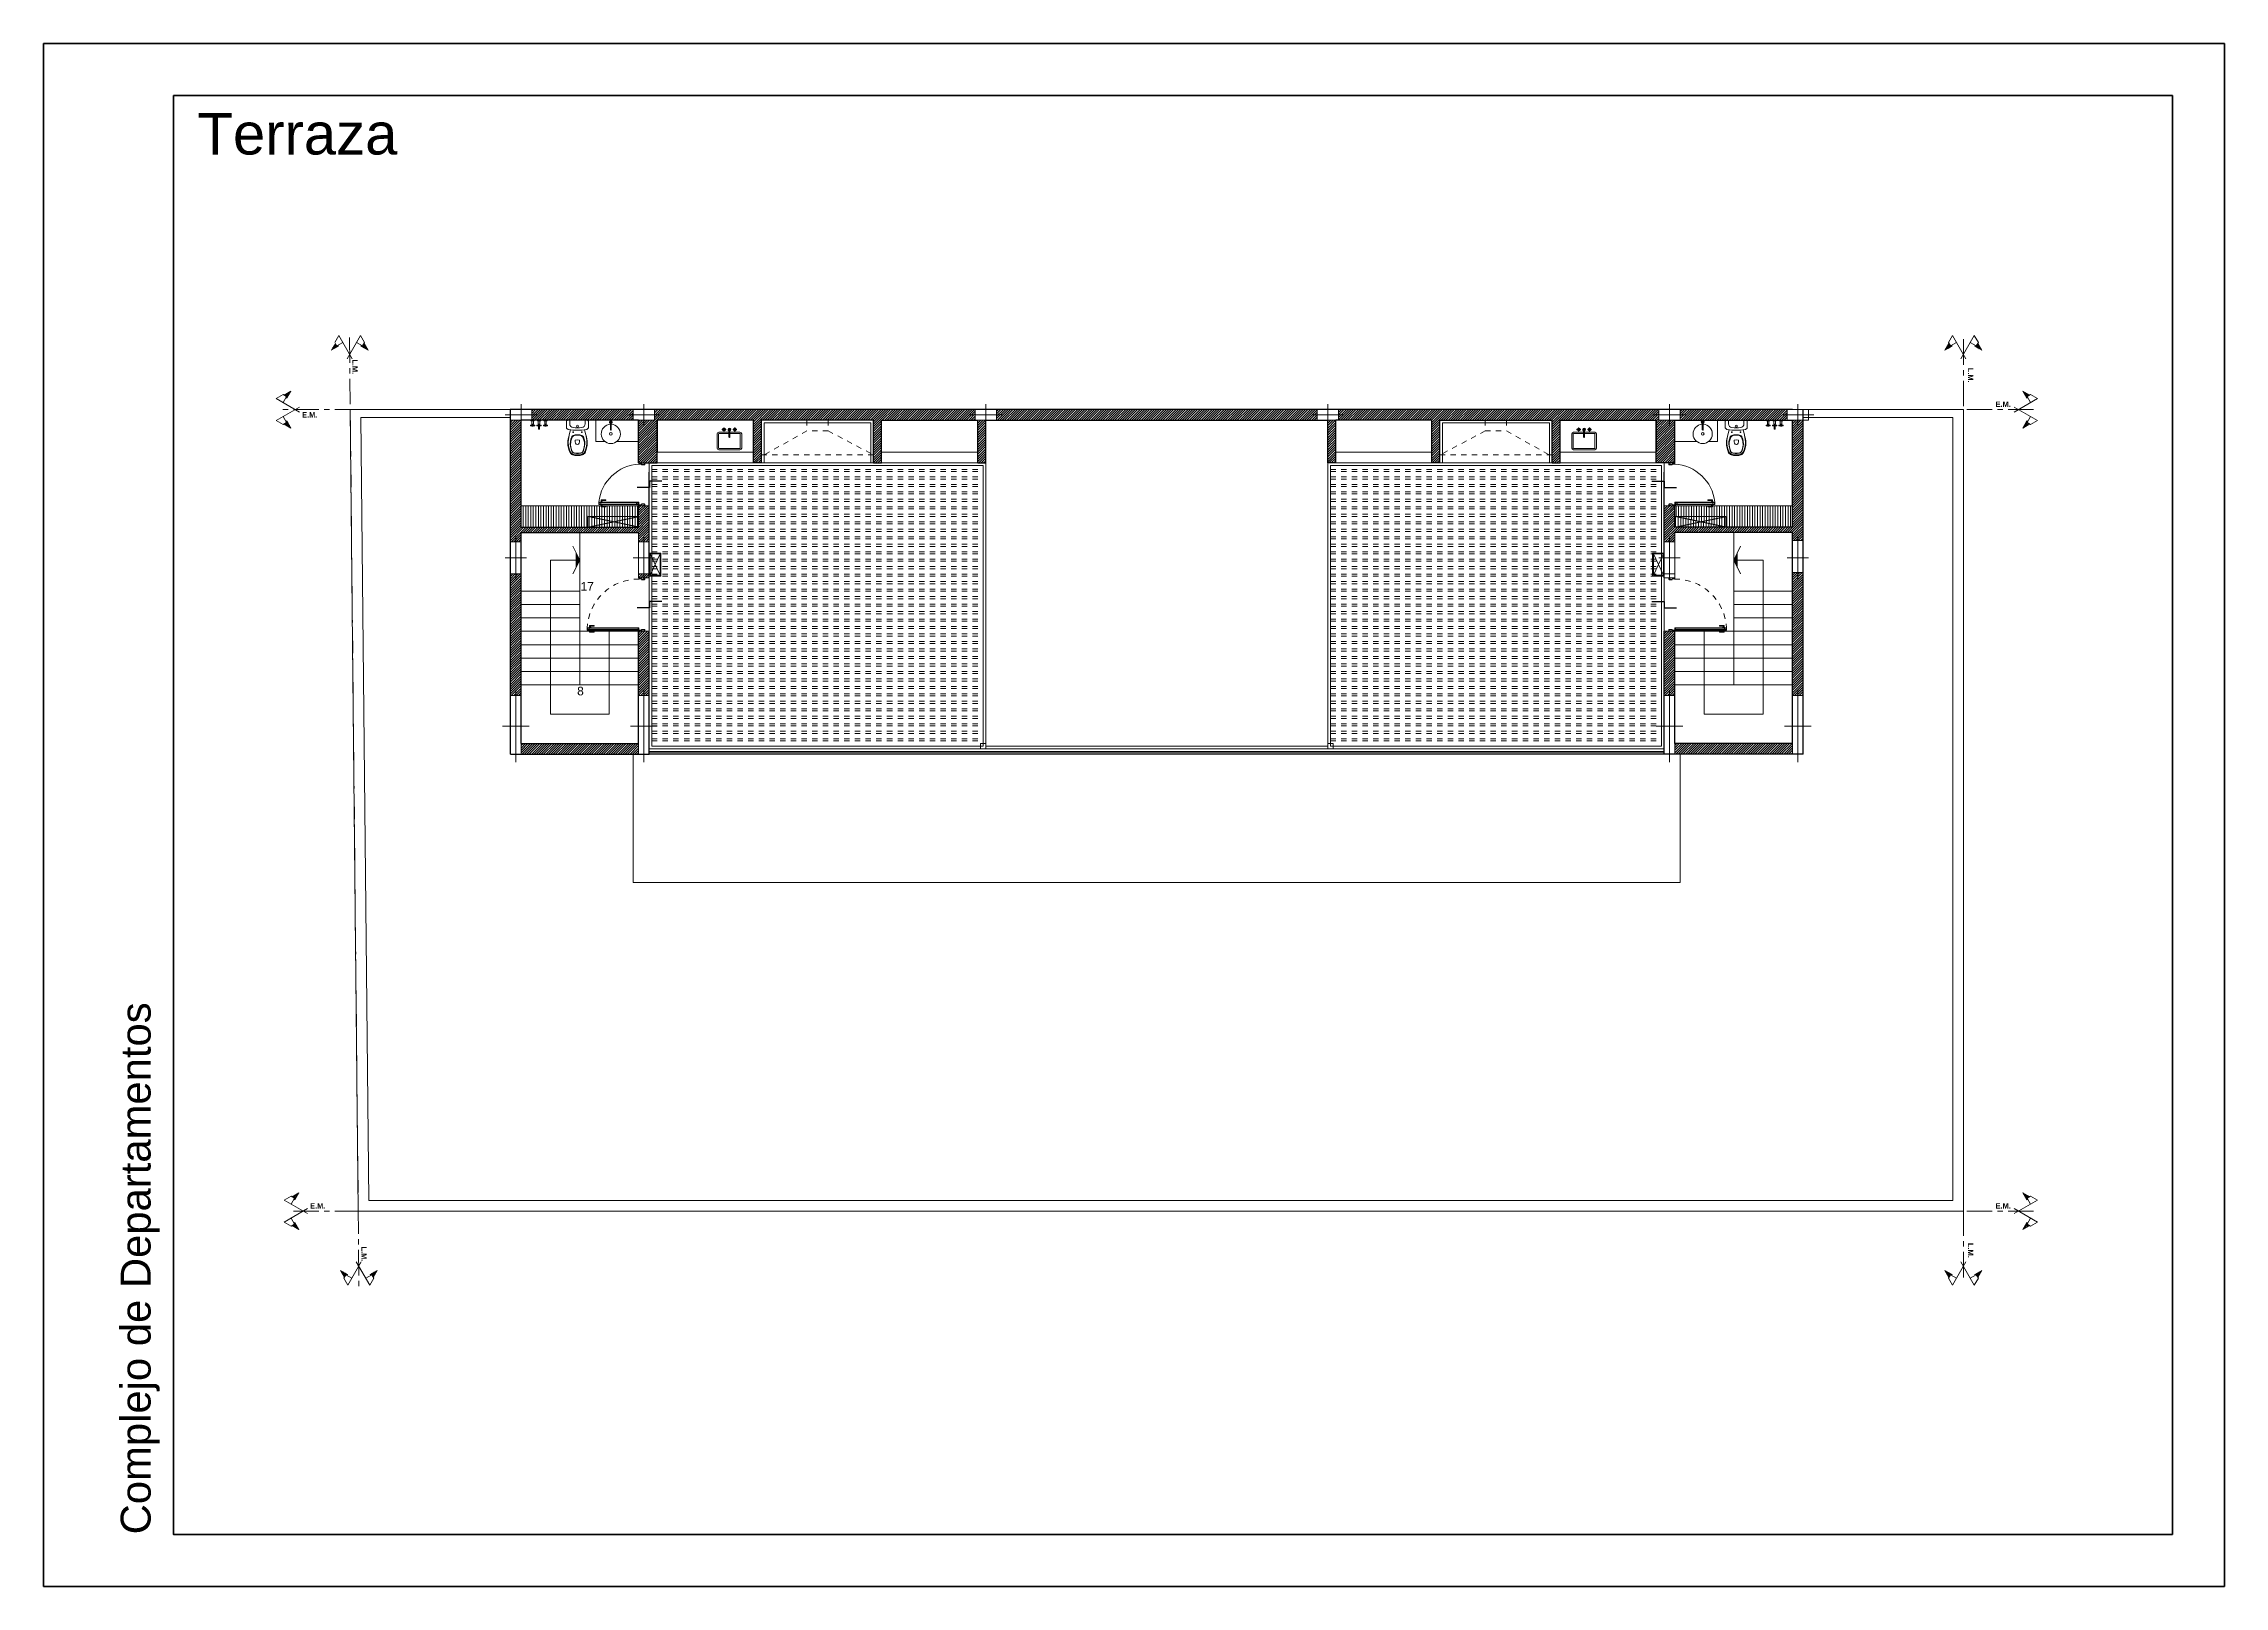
# Model space of a CAD drawing. Header units: millimetres. Extents: x 5985 to 6342, y 1020 to 1088.
# Drawn here: x 6281.95 to 6322.77, y 1055.51 to 1084.38 of the extents above; entities that cross this region are included whole.
import ezdxf

# ---------------------------------------------------------------- set-up
doc = ezdxf.new("R2010")
doc.units = ezdxf.units.MM
for name, pattern in [('CENTER', [50.8, 31.75, -6.35, 6.35, -6.35]), ('DASHED', [0.75, 0.5, -0.25]), ('JIS_02_0.7', [1.35, 0.75, -0.6])]:
    doc.linetypes.add(name, pattern=pattern)
for name, color, linetype, lineweight in [('0.25', 251, 'Continuous', 25), ('02_CIVIL_EXIST', 18, 'Continuous', 30), ('03_CIVIL EXIST A DECLARAR', 6, 'Continuous', 15), ('07_CIVIL VISTAS MEDIA', 251, 'Continuous', 5), ('08_CIVIL VISTAS FINO', 143, 'Continuous', 9), ('09_CIVIL PROYECCIONES', 230, 'Continuous', 5), ('10_CIVIL EJES', 230, 'CENTER', 15), ('12_HATCH', 254, 'Continuous', 9), ('12_TEXTOS', 150, 'Continuous', 40), ('COLUMNAS_EJES', 252, 'Continuous', 9), ('MISC MUEBLES', 143, 'Continuous', 9), ('MUROS', 131, 'Continuous', 9), ('PILAR_HORMIGON', 2, 'Continuous', 20)]:
    doc.layers.add(name, color=color, linetype=linetype, lineweight=lineweight)
doc.layers.add('Paredes', color=250, linetype='Continuous')
doc.styles.add('JDS1', font='GOTHICB.TTF')
doc.styles.add('Swis721 BT', font='swiss.ttf')
pattern_1 = [(90, (5354.4731, 1172.003387), (-0.047625, 0), [])]

# ---------------------------------------------------------------- blocks, each defined once
blk = doc.blocks.new('PUERTA 1M')
at = {"layer": '09_CIVIL PROYECCIONES', "linetype": 'JIS_02_0.7', "ltscale": 0.1}
blk.add_arc((938.861, -15.112), 0.962, 179.4154, 266.9577, dxfattribs=at)
at = {"layer": 'MISC MUEBLES'}
for p, q in [((937.878, -14.998), (937.878, -15.029)), ((937.878, -15.029), (937.882, -15.029)), ((937.878, -15.073), (937.878, -15.102)), ((937.878, -15.073), (937.882, -15.073)), ((937.882, -14.998), (937.882, -15.029)), ((937.882, -15.073), (937.882, -15.102)), ((937.883, -14.994), (937.907, -14.994)), ((937.883, -14.997), (937.907, -14.997)), ((937.883, -15.103), (937.894, -15.103)), ((937.895, -15.102), (937.895, -15.059)), ((937.898, -15.102), (937.898, -15.059)), ((937.901, -15.053), (937.908, -15.053)), ((937.901, -15.057), (937.909, -15.057)), ((937.908, -15.053), (937.908, -14.998)), ((937.912, -15.054), (937.912, -14.998)), ((938.845, -15.054), (938.845, -14.998)), ((938.856, -15.057), (938.847, -15.057)), ((938.849, -15.053), (938.849, -14.998)), ((938.856, -15.053), (938.849, -15.053)), ((938.874, -14.994), (938.85, -14.994)), ((938.874, -14.997), (938.85, -14.997)), ((938.858, -15.102), (938.858, -15.059)), ((938.862, -15.102), (938.862, -15.059)), ((938.874, -15.103), (938.863, -15.103)), ((938.875, -14.998), (938.875, -15.029)), ((938.878, -15.029), (938.875, -15.029)), ((938.878, -15.073), (938.875, -15.073)), ((938.875, -15.073), (938.875, -15.102)), ((938.878, -14.998), (938.878, -15.029)), ((938.878, -15.073), (938.878, -15.102)), ((937.883, -15.107), (937.894, -15.107)), ((938.855, -15.107), (938.81, -15.107)), ((938.81, -15.107), (938.81, -16.073)), ((938.848, -15.114), (938.816, -15.114)), ((938.816, -15.114), (938.816, -16.073)), ((938.847, -15.115), (938.817, -15.115)), ((938.817, -15.115), (938.817, -15.144)), ((938.818, -16.033), (938.818, -15.115)), ((938.846, -15.115), (938.846, -16.033)), ((938.847, -15.144), (938.847, -15.115)), ((938.848, -15.114), (938.848, -16.073)), ((938.855, -15.107), (938.855, -16.073)), ((938.874, -15.107), (938.863, -15.107)), ((938.779, -15.941), (938.768, -15.941)), ((938.768, -15.941), (938.768, -16.021)), ((938.774, -16.026), (938.802, -16.026)), ((938.779, -16.021), (938.779, -15.941)), ((938.779, -16.016), (938.802, -16.016)), ((938.808, -16.005), (938.802, -16.005)), ((938.802, -16.005), (938.802, -16.037)), ((938.802, -16.037), (938.808, -16.037)), ((938.808, -16.037), (938.808, -16.005)), ((938.855, -16.073), (938.81, -16.073)), ((938.848, -16.066), (938.816, -16.066)), ((938.817, -16.065), (938.817, -16.036)), ((938.817, -16.036), (938.847, -16.036)), ((938.847, -16.065), (938.817, -16.065)), ((938.846, -16.033), (938.818, -16.033)), ((938.847, -16.036), (938.847, -16.065)), ((938.856, -16.037), (938.856, -16.005)), ((938.856, -16.005), (938.862, -16.005)), ((938.862, -16.037), (938.856, -16.037)), ((938.862, -16.005), (938.862, -16.037)), ((938.885, -16.016), (938.862, -16.016)), ((938.891, -16.026), (938.862, -16.026)), ((938.885, -16.021), (938.885, -15.941)), ((938.885, -15.941), (938.896, -15.941)), ((938.896, -15.941), (938.896, -16.021))]:
    blk.add_line(p, q, dxfattribs=at)
blk.add_circle((938.861, -15.112), 0.0036, dxfattribs=at)
for centre, radius, start, end in [((937.883, -14.998), 0.00448, 90, 180), ((937.883, -15.102), 0.00448, 180, 270), ((937.883, -14.998), 0.00112, 90, 180), ((937.883, -15.102), 0.00112, 180, 270), ((937.894, -15.102), 0.00448, 270, 0), ((937.894, -15.102), 0.00112, 270, 0), ((937.901, -15.059), 0.0056, 90, 180), ((937.901, -15.059), 0.00224, 90, 180), ((937.907, -14.998), 0.00448, 8.602, 90), ((937.907, -14.998), 0.00112, 8.602, 90), ((937.909, -15.054), 0.00224, 270, 8.602), ((938.85, -14.998), 0.00448, 90, 171.398), ((938.847, -15.054), 0.00224, 171.398, 270), ((938.85, -14.998), 0.00112, 90, 171.398), ((938.856, -15.059), 0.0056, 0, 90), ((938.856, -15.059), 0.00224, 0, 90), ((938.863, -15.102), 0.00448, 180, 270), ((938.863, -15.102), 0.00112, 180, 270), ((938.874, -14.998), 0.00448, 0, 90), ((938.874, -14.998), 0.00112, 0, 90), ((938.874, -15.102), 0.00112, 270, 0), ((938.874, -15.102), 0.00448, 270, 0), ((938.774, -16.021), 0.00537, 180, 0), ((938.891, -16.021), 0.00537, 180, 0)]:
    blk.add_arc(centre, radius, start, end, dxfattribs=at)
blk = doc.blocks.new('inodoro')
at = {"layer": 'MISC MUEBLES'}
for p, q in [((937.004, -74.06), (937.004, -74.187)), ((937.034, -74.217), (937.011, -74.201)), ((937.396, -74.045), (937.021, -74.045)), ((937.081, -74.225), (937.056, -74.315)), ((937.063, -74.045), (937.063, -74.112)), ((937.338, -74.224), (937.364, -74.315)), ((937.353, -74.045), (937.353, -74.112)), ((937.383, -74.217), (937.405, -74.201)), ((937.413, -74.06), (937.413, -74.187)), ((937.207, -74.413), (937.171, -74.414)), ((937.207, -74.413), (937.242, -74.414))]:
    blk.add_line(p, q, dxfattribs=at)
for points in [[(937.056, -74.315, 0.058031), (937.027, -74.474, 0.099768), (937.071, -74.652, 0.155256), (937.116, -74.692, 0.093906), (937.21, -74.705, 0.093906)], [(937.109, -74.345, 0.02892), (937.101, -74.355, 0.156998), (937.08, -74.533, 0.072829), (937.107, -74.632, 0.204333), (937.129, -74.652, 0.080392), (937.21, -74.667)], [(937.087, -74.653, 0.122968), (937.12, -74.679, 0.092568), (937.209, -74.692, 0.093376)], [(937.21, -74.315, 0.121524), (937.127, -74.331, 0.060693)], [(937.21, -74.324, 0.08742), (937.152, -74.331, 0.121524)], [(937.331, -74.653, -0.122968), (937.298, -74.679, -0.092568), (937.209, -74.692, -0.093376)], [(937.364, -74.315, -0.058031), (937.393, -74.474, -0.099768), (937.35, -74.652, -0.155256), (937.304, -74.692, -0.093906), (937.21, -74.705, -0.093906)], [(937.21, -74.315, -0.121524), (937.293, -74.331, -0.060693)], [(937.312, -74.345, -0.02892), (937.319, -74.355, -0.156998), (937.341, -74.533, -0.072829), (937.313, -74.632, -0.204333), (937.292, -74.652, -0.080392), (937.21, -74.667)], [(937.211, -74.324, -0.08742), (937.269, -74.331, -0.121524)]]:
    blk.add_lwpolyline(points, format="xyb", dxfattribs=at)
for centre, radius in [((937.13, -74.266), 0.00743), ((937.208, -74.155), 0.02), ((937.29, -74.266), 0.00743)]:
    blk.add_circle(centre, radius, dxfattribs=at)
for centre, radius, start, end in [((937.021, -74.06), 0.017, 140.4696, 180), ((937.021, -74.187), 0.017, 180, 235.4915), ((937.019, -74.062), 0.0168, 83.451, 131.9108), ((937.043, -74.203), 0.017, 235.4915, 261.4564), ((937.208, -73.105), 1.127, 261.4564, 278.5436), ((937.133, -74.112), 0.07, 180, 265.7397), ((937.208, -73.105), 1.08, 265.7397, 274.2603), ((937.283, -74.112), 0.07, 274.2603, 0), ((937.373, -74.203), 0.017, 278.5436, 304.5085), ((937.398, -74.062), 0.0168, 48.0892, 96.549), ((937.396, -74.187), 0.017, 304.5085, 0), ((937.396, -74.06), 0.017, 0, 39.5304), ((937.32, -74.46), 0.285, 170.2891, 182.7115), ((937.457, -74.451), 0.422, 183.0211, 206.071), ((937.844, -74.494), 0.809, 168.5301, 174.1535), ((937.187, -74.58), 0.123, 207.5391, 216.6672), ((937.431, -74.488), 0.35, 174.9532, 203.9732), ((937.374, -74.493), 0.293, 156.8405, 172.9203), ((937.176, -74.403), 0.0764, 108.7508, 160.6658), ((937.151, -74.381), 0.0558, 115.8294, 139.7492), ((937.141, -74.617), 0.0321, 203.9732, 250.1669), ((937.216, -74.407), 0.255, 250.1669, 268.5519), ((937.171, -74.419), 0.005, 91.9734, 179.8282), ((937.357, -74.42), 0.191, 179.8282, 196.8593), ((937.185, -74.472), 0.0118, 196.8593, 200.5908), ((937.207, -74.464), 0.0346, 200.5908, 269.6445), ((937.206, -74.464), 0.0346, 270.3555, 339.4092), ((937.203, -74.407), 0.255, 271.4481, 289.8331), ((937.056, -74.42), 0.191, 343.1407, 0.1718), ((937.228, -74.472), 0.0118, 339.4092, 343.1407), ((937.242, -74.419), 0.005, 0.1718, 88.0266), ((937.244, -74.403), 0.0764, 19.3342, 71.2492), ((937.279, -74.617), 0.0321, 289.8331, 336.0268), ((937.269, -74.381), 0.0558, 40.2508, 64.1706), ((936.989, -74.488), 0.35, 336.0268, 5.0468), ((937.047, -74.493), 0.293, 7.0797, 23.1595), ((937.234, -74.58), 0.123, 323.3328, 332.4609), ((936.963, -74.451), 0.422, 333.929, 355.6986), ((936.577, -74.494), 0.809, 5.8465, 11.4699), ((937.101, -74.46), 0.285, 355.389, 9.7109)]:
    blk.add_arc(centre, radius, start, end, dxfattribs=at)
blk = doc.blocks.new('ducha')
at = {"layer": 'MISC MUEBLES'}
for points in [[(936.523, -74.145), (936.494, -74.145), (936.494, -74.133), (936.523, -74.133)], [(936.523, -74.133), (936.523, -74.128), (936.547, -74.128), (936.547, -74.133)], [(936.547, -74.145), (936.547, -74.15), (936.523, -74.15), (936.523, -74.145)], [(936.547, -74.133), (936.575, -74.133), (936.575, -74.145), (936.547, -74.145)], [(936.644, -74.145), (936.616, -74.145), (936.616, -74.133), (936.644, -74.133)], [(936.644, -74.133), (936.644, -74.128), (936.668, -74.128), (936.668, -74.133)], [(936.668, -74.145), (936.668, -74.15), (936.644, -74.15), (936.644, -74.145)], [(936.645, -74.128), (936.645, -74.12)], [(936.645, -74.201), (936.645, -74.15)], [(936.667, -74.12), (936.667, -74.128)], [(936.667, -74.15), (936.667, -74.201)], [(936.668, -74.133), (936.696, -74.133), (936.696, -74.145), (936.668, -74.145)], [(936.765, -74.145), (936.737, -74.145), (936.737, -74.133), (936.765, -74.133)], [(936.765, -74.133), (936.765, -74.128), (936.789, -74.128), (936.789, -74.133)], [(936.789, -74.145), (936.789, -74.15), (936.765, -74.15), (936.765, -74.145)], [(936.789, -74.133), (936.817, -74.133), (936.817, -74.145), (936.789, -74.145)]]:
    blk.add_lwpolyline(points, dxfattribs=at)
for points in [[(936.566, -74.045), (936.566, -74.051), (936.503, -74.051), (936.503, -74.045)], [(936.557, -74.051), (936.557, -74.056), (936.512, -74.056), (936.512, -74.051)], [(936.55, -74.056), (936.55, -74.116), (936.52, -74.116), (936.52, -74.056)], [(936.545, -74.116), (936.545, -74.12), (936.524, -74.12), (936.524, -74.116)], [(936.542, -74.12), (936.542, -74.128), (936.527, -74.128), (936.527, -74.12)], [(936.687, -74.045), (936.687, -74.051), (936.625, -74.051), (936.625, -74.045)], [(936.679, -74.051), (936.679, -74.056), (936.633, -74.056), (936.633, -74.051)], [(936.671, -74.056), (936.671, -74.116), (936.641, -74.116), (936.641, -74.056)], [(936.667, -74.116), (936.667, -74.12), (936.645, -74.12), (936.645, -74.116)], [(936.663, -74.12), (936.663, -74.128), (936.649, -74.128), (936.649, -74.12)], [(936.808, -74.045), (936.808, -74.051), (936.746, -74.051), (936.746, -74.045)], [(936.8, -74.051), (936.8, -74.056), (936.754, -74.056), (936.754, -74.051)], [(936.792, -74.056), (936.792, -74.116), (936.762, -74.116), (936.762, -74.056)], [(936.788, -74.116), (936.788, -74.12), (936.766, -74.12), (936.766, -74.116)], [(936.784, -74.12), (936.784, -74.128), (936.77, -74.128), (936.77, -74.12)]]:
    blk.add_lwpolyline(points, close=True, dxfattribs=at)
for centre in [(936.535, -74.139), (936.656, -74.139), (936.777, -74.139)]:
    blk.add_circle(centre, 0.006, dxfattribs=at)
for centre, radius, start, end in [((936.508, -74.139), 0.0156, 337.3801, 22.6199), ((936.561, -74.139), 0.0156, 157.3801, 202.6199), ((936.629, -74.139), 0.0156, 337.3801, 22.6199), ((936.656, -74.19), 0.0109, 186.6686, 353.3314), ((936.656, -74.199), 0.0109, 188.2346, 351.7654), ((936.682, -74.139), 0.0156, 157.3801, 202.6199), ((936.751, -74.139), 0.0156, 337.3801, 22.6199), ((936.803, -74.139), 0.0156, 157.3801, 202.6199)]:
    blk.add_arc(centre, radius, start, end, dxfattribs=at)
blk = doc.blocks.new('door80')
at = {"layer": 'MISC MUEBLES'}
for p, q in [((942.348, -50.287), (942.348, -50.206)), ((942.354, -50.201), (942.383, -50.201)), ((942.359, -50.206), (942.359, -50.287)), ((942.359, -50.212), (942.383, -50.212)), ((942.383, -50.19), (942.388, -50.19)), ((942.383, -50.222), (942.383, -50.19)), ((942.388, -50.19), (942.388, -50.222)), ((942.435, -50.154), (942.39, -50.154)), ((942.39, -50.902), (942.39, -50.154)), ((942.397, -50.902), (942.397, -50.154)), ((942.428, -50.161), (942.397, -50.161)), ((942.427, -50.162), (942.398, -50.162)), ((942.398, -50.162), (942.398, -50.192)), ((942.398, -50.192), (942.427, -50.192)), ((942.426, -50.194), (942.399, -50.194)), ((942.399, -50.194), (942.399, -50.863)), ((942.426, -50.863), (942.426, -50.194)), ((942.427, -50.192), (942.427, -50.162)), ((942.428, -50.902), (942.428, -50.154)), ((942.435, -50.902), (942.435, -50.154)), ((942.442, -50.19), (942.437, -50.19)), ((942.437, -50.19), (942.437, -50.222)), ((942.442, -50.222), (942.442, -50.19)), ((942.471, -50.201), (942.442, -50.201)), ((942.466, -50.212), (942.442, -50.212)), ((942.466, -50.206), (942.466, -50.287)), ((942.476, -50.287), (942.476, -50.206)), ((942.359, -50.287), (942.348, -50.287)), ((942.388, -50.222), (942.383, -50.222)), ((942.437, -50.222), (942.442, -50.222)), ((942.466, -50.287), (942.476, -50.287)), ((941.659, -50.936), (941.659, -50.907)), ((941.659, -50.936), (941.662, -50.936)), ((941.659, -51.011), (941.659, -50.98)), ((941.659, -50.98), (941.662, -50.98)), ((941.662, -50.936), (941.662, -50.907)), ((941.662, -51.011), (941.662, -50.98)), ((941.663, -50.903), (941.674, -50.903)), ((941.663, -50.906), (941.674, -50.906)), ((941.663, -51.012), (941.687, -51.012)), ((941.663, -51.015), (941.687, -51.015)), ((941.675, -50.907), (941.675, -50.95)), ((941.679, -50.907), (941.679, -50.95)), ((941.681, -50.953), (941.69, -50.953)), ((941.681, -50.956), (941.688, -50.956)), ((941.688, -50.956), (941.688, -51.011)), ((941.692, -50.955), (941.692, -51.011)), ((942.435, -50.902), (942.39, -50.902)), ((942.428, -50.895), (942.397, -50.895)), ((942.398, -50.894), (942.398, -50.865)), ((942.398, -50.865), (942.427, -50.865)), ((942.427, -50.894), (942.398, -50.894)), ((942.399, -50.863), (942.426, -50.863)), ((942.425, -50.955), (942.425, -51.011)), ((942.427, -50.865), (942.427, -50.894)), ((942.436, -50.953), (942.428, -50.953)), ((942.429, -50.956), (942.429, -51.011)), ((942.436, -50.956), (942.429, -50.956)), ((942.454, -51.012), (942.43, -51.012)), ((942.454, -51.015), (942.43, -51.015)), ((942.439, -50.907), (942.439, -50.95)), ((942.442, -50.907), (942.442, -50.95)), ((942.454, -50.903), (942.443, -50.903)), ((942.454, -50.906), (942.443, -50.906)), ((942.455, -50.936), (942.455, -50.907)), ((942.459, -50.936), (942.455, -50.936)), ((942.455, -51.011), (942.455, -50.98)), ((942.459, -50.98), (942.455, -50.98)), ((942.459, -50.936), (942.459, -50.907)), ((942.459, -51.011), (942.459, -50.98))]:
    blk.add_line(p, q, dxfattribs=at)
blk.add_circle((942.441, -50.897), 0.0036, dxfattribs=at)
for centre, radius, start, end in [((942.48, -50.952), 0.802, 96.4267, 176.831), ((942.354, -50.206), 0.00537, 0, 180), ((942.471, -50.206), 0.00537, 0, 180), ((941.663, -50.907), 0.00448, 90, 180), ((941.663, -51.011), 0.00448, 180, 270), ((941.663, -50.907), 0.00112, 90, 180), ((941.663, -51.011), 0.00112, 180, 270), ((941.674, -50.907), 0.00448, 0, 90), ((941.674, -50.907), 0.00112, 0, 90), ((941.681, -50.95), 0.0056, 180, 270), ((941.681, -50.95), 0.00224, 180, 270), ((941.687, -51.011), 0.00112, 270, 351.398), ((941.687, -51.011), 0.00448, 270, 351.398), ((941.69, -50.955), 0.00224, 351.398, 90), ((942.428, -50.955), 0.00224, 90, 188.602), ((942.43, -51.011), 0.00448, 188.602, 270), ((942.43, -51.011), 0.00112, 188.602, 270), ((942.436, -50.95), 0.00224, 270, 0), ((942.436, -50.95), 0.0056, 270, 0), ((942.443, -50.907), 0.00448, 90, 180), ((942.443, -50.907), 0.00112, 90, 180), ((942.454, -50.907), 0.00448, 0, 90), ((942.454, -50.907), 0.00112, 0, 90), ((942.454, -51.011), 0.00112, 270, 0), ((942.454, -51.011), 0.00448, 270, 0)]:
    blk.add_arc(centre, radius, start, end, dxfattribs=at)
blk = doc.blocks.new('Ejes de la columna')
at = {"layer": 'COLUMNAS_EJES'}
for p, q in [((0, -0.5), (0, 0.5)), ((-0.5, 0), (0.5, 0))]:
    blk.add_line(p, q, dxfattribs=at)
blk = doc.blocks.new('z')
at = {"layer": '0.25'}
for p, q in [((3164.395, 594.039), (3164.395, 594.114)), ((3164.395, 594.114), (3164.545, 594.114)), ((3164.245, 594.039), (3164.395, 594.039))]:
    blk.add_line(p, q, dxfattribs=at)

msp = doc.modelspace()

# ---------------------------------------------------------------- hatches: boundary and pattern name
at = {"layer": '03_CIVIL EXIST A DECLARAR'}
h = msp.add_hatch(color=256, dxfattribs=at)
h.dxf.hatch_style = 1
h.paths.add_polyline_path([(6291.985, 1074.718), (6291.918, 1074.853), (6291.918, 1074.718)])
h.paths.add_polyline_path([(6291.985, 1074.718), (6291.918, 1074.718), (6291.918, 1074.582)])
h = msp.add_hatch(color=256, dxfattribs=at)
h.dxf.hatch_style = 1
h.paths.add_polyline_path([(6313.585, 1074.718), (6313.653, 1074.853), (6313.653, 1074.718)])
h.paths.add_polyline_path([(6313.585, 1074.718), (6313.653, 1074.718), (6313.653, 1074.582)])
at = {"layer": '07_CIVIL VISTAS MEDIA', "linetype": 'ByBlock', "lineweight": 9}
h = msp.add_hatch(dxfattribs=at)
h.set_pattern_fill('LINE', color=256, scale=0.09375, angle=420, style=0)
h.set_pattern_definition([(120, (6311.834091, 1497.750826), (0.0101487352, 0.005859375), [])])
h.paths.add_polyline_path([(6287.406, 1078.775), (6287.435, 1078.726), (6287.456, 1078.738), (6287.466, 1078.722), (6287.331, 1078.644)])
h = msp.add_hatch(dxfattribs=at)
h.set_pattern_fill('LINE', color=256, scale=0.09375, angle=420, style=0)
h.set_pattern_definition([(60, (6238.140672, 1497.750826), (-0.0101487352, 0.005859375), [])])
h.paths.add_polyline_path([(6288.022, 1078.644), (6287.888, 1078.722), (6287.897, 1078.738), (6287.919, 1078.726), (6287.947, 1078.775)])
h = msp.add_hatch(dxfattribs=at)
h.set_pattern_fill('LINE', color=256, scale=0.09375, angle=600, style=0)
h.set_pattern_definition([(240, (6367.421498, 656.450448), (0.0101487352, -0.005859375), [])])
h.paths.add_polyline_path([(6317.54, 1078.644), (6317.674, 1078.722), (6317.665, 1078.738), (6317.643, 1078.726), (6317.615, 1078.775)])
h = msp.add_hatch(dxfattribs=at)
h.set_pattern_fill('LINE', color=256, scale=0.09375, angle=600, style=0)
h.set_pattern_definition([(300, (6293.72808, 656.450448), (-0.0101487352, -0.005859375), [])])
h.paths.add_polyline_path([(6318.156, 1078.775), (6318.127, 1078.726), (6318.106, 1078.738), (6318.097, 1078.722), (6318.231, 1078.644)])
h = msp.add_hatch(dxfattribs=at)
h.set_pattern_fill('LINE', color=256, scale=0.09375, angle=510, style=0)
h.set_pattern_definition([(210, (5865.570897, 1099.792144), (-0.005859375, 0.0101487352), [])])
h.paths.add_polyline_path([(6286.447, 1077.805), (6286.496, 1077.777), (6286.483, 1077.755), (6286.5, 1077.746), (6286.577, 1077.88)])
h = msp.add_hatch(dxfattribs=at)
h.set_pattern_fill('LINE', color=256, scale=0.09375, angle=690, style=0)
h.set_pattern_definition([(30, (6740.001534, 1053.377393), (0.005859375, -0.0101487352), [])])
h.paths.add_polyline_path([(6319.126, 1077.805), (6319.077, 1077.777), (6319.089, 1077.755), (6319.073, 1077.746), (6318.995, 1077.88)])
at = {"layer": '07_CIVIL VISTAS MEDIA'}
h = msp.add_hatch(dxfattribs=at)
h.set_pattern_fill('ANSI31', color=18, scale=0.01)
h.set_pattern_definition([(45, (5354.754253, 1214.092877), (-0.0224506403, 0.0224506403), [])])
h.paths.add_polyline_path([(6290.885, 1077.335), (6290.685, 1077.335), (6290.685, 1075.06), (6290.885, 1075.06), (6290.885, 1075.235), (6293.085, 1075.235), (6293.085, 1075.06), (6293.285, 1075.06), (6293.285, 1075.735), (6293.085, 1075.735), (6293.085, 1075.335), (6290.885, 1075.335)])
h.paths.add_polyline_path([(6290.885, 1074.46), (6290.685, 1074.46), (6290.685, 1072.185), (6290.885, 1072.185)])
h.paths.add_polyline_path([(6293.085, 1071.285), (6290.885, 1071.285), (6290.885, 1071.085), (6293.085, 1071.085)])
h.paths.add_polyline_path([(6293.285, 1073.385), (6293.085, 1073.385), (6293.085, 1072.185), (6293.285, 1072.185)])
h.paths.add_polyline_path([(6293.285, 1074.46), (6293.185, 1074.46), (6293.185, 1074.385), (6293.285, 1074.385)])
h.paths.add_polyline_path([(6293.185, 1074.46), (6293.085, 1074.46), (6293.085, 1074.385), (6293.185, 1074.385)])
h.paths.add_polyline_path([(6293.435, 1077.335), (6295.235, 1077.335), (6295.235, 1076.535), (6295.385, 1076.535), (6295.385, 1077.335), (6297.485, 1077.335), (6297.485, 1076.535), (6297.635, 1076.535), (6297.635, 1077.335), (6299.388, 1077.335), (6299.388, 1077.535), (6293.383, 1077.535), (6293.383, 1077.334), (6293.085, 1077.334), (6293.085, 1076.535), (6293.435, 1076.535)])
h.paths.add_polyline_path([(6292.983, 1077.535), (6291.085, 1077.535), (6291.085, 1077.335), (6292.983, 1077.335)])
h.paths.add_polyline_path([(6299.585, 1077.335), (6299.435, 1077.335), (6299.435, 1076.535), (6299.585, 1076.535)])
h.paths.add_polyline_path([(6305.788, 1077.535), (6299.788, 1077.535), (6299.788, 1077.335), (6305.788, 1077.335)])
h.paths.add_polyline_path([(6306.135, 1077.335), (6305.988, 1077.335), (6305.988, 1077.235), (6305.985, 1076.535), (6306.135, 1076.535)])
h.paths.add_polyline_path([(6312.185, 1077.535), (6306.188, 1077.535), (6306.188, 1077.335), (6307.935, 1077.335), (6307.935, 1076.535), (6308.085, 1076.535), (6308.085, 1077.335), (6310.185, 1077.335), (6310.185, 1076.535), (6310.335, 1076.535), (6310.335, 1077.335), (6312.135, 1077.335), (6312.135, 1076.735), (6312.135, 1076.535), (6312.485, 1076.535), (6312.485, 1077.335), (6312.185, 1077.335)])
h.paths.add_polyline_path([(6314.585, 1077.535), (6312.585, 1077.535), (6312.585, 1077.335), (6314.585, 1077.335)])
h.paths.add_polyline_path([(6314.885, 1077.335), (6314.685, 1077.335), (6314.685, 1075.335), (6313.435, 1075.335), (6312.485, 1075.335), (6312.485, 1075.535), (6312.485, 1075.735), (6312.451, 1075.735), (6312.285, 1075.735), (6312.285, 1075.06), (6312.485, 1075.06), (6312.485, 1075.235), (6314.685, 1075.235), (6314.685, 1075.085), (6314.885, 1075.085)])
h.paths.add_polyline_path([(6312.485, 1073.385), (6312.285, 1073.385), (6312.285, 1072.185), (6312.485, 1072.185)])
h.paths.add_polyline_path([(6314.885, 1074.485), (6314.685, 1074.485), (6314.685, 1072.185), (6314.885, 1072.185)])
h.paths.add_polyline_path([(6314.685, 1071.285), (6312.485, 1071.285), (6312.485, 1071.085), (6314.685, 1071.085)])
at = {"layer": '07_CIVIL VISTAS MEDIA', "linetype": 'ByBlock', "lineweight": 9}
h = msp.add_hatch(dxfattribs=at)
h.set_pattern_fill('LINE', color=256, scale=0.09375, angle=510, style=0)
h.set_pattern_definition([(150, (5865.570897, 1026.098726), (-0.005859375, -0.0101487352), [])])
h.paths.add_polyline_path([(6286.577, 1077.189), (6286.5, 1077.324), (6286.483, 1077.314), (6286.496, 1077.293), (6286.447, 1077.264)])
h = msp.add_hatch(dxfattribs=at)
h.set_pattern_fill('LINE', color=256, scale=0.09375, angle=690, style=0)
h.set_pattern_definition([(330, (6740.001534, 1127.070812), (0.005859375, 0.0101487352), [])])
h.paths.add_polyline_path([(6318.995, 1077.189), (6319.073, 1077.324), (6319.089, 1077.314), (6319.077, 1077.293), (6319.126, 1077.265)])
h = msp.add_hatch(dxfattribs=at)
h.set_pattern_fill('LINE', color=256, scale=0.09375, angle=510, style=0)
h.set_pattern_definition([(150, (5865.720897, 1012.998726), (-0.005859375, -0.0101487352), [])])
h.paths.add_polyline_path([(6286.727, 1062.88), (6286.65, 1062.746), (6286.633, 1062.755), (6286.646, 1062.777), (6286.597, 1062.805)])
h = msp.add_hatch(dxfattribs=at)
h.set_pattern_fill('LINE', color=256, scale=0.09375, angle=690, style=0)
h.set_pattern_definition([(30, (6740.001534, 1038.377393), (0.005859375, -0.0101487352), [])])
h.paths.add_polyline_path([(6319.126, 1062.805), (6319.077, 1062.777), (6319.089, 1062.755), (6319.073, 1062.746), (6318.995, 1062.88)])
h = msp.add_hatch(dxfattribs=at)
h.set_pattern_fill('LINE', color=256, scale=0.09375, angle=510, style=0)
h.set_pattern_definition([(210, (5865.720897, 1086.692144), (-0.005859375, 0.0101487352), [])])
h.paths.add_polyline_path([(6286.597, 1062.264), (6286.646, 1062.293), (6286.633, 1062.314), (6286.65, 1062.324), (6286.727, 1062.189)])
h = msp.add_hatch(dxfattribs=at)
h.set_pattern_fill('LINE', color=256, scale=0.09375, angle=690, style=0)
h.set_pattern_definition([(330, (6740.001534, 1112.070812), (0.005859375, 0.0101487352), [])])
h.paths.add_polyline_path([(6318.995, 1062.189), (6319.073, 1062.324), (6319.089, 1062.314), (6319.077, 1062.293), (6319.126, 1062.265)])
h = msp.add_hatch(dxfattribs=at)
h.set_pattern_fill('LINE', color=256, scale=0.09375, angle=420, style=0)
h.set_pattern_definition([(120, (6312.004536, 1483.61919), (0.0101487352, 0.005859375), [])])
h.paths.add_polyline_path([(6287.577, 1061.295), (6287.605, 1061.344), (6287.627, 1061.331), (6287.636, 1061.348), (6287.502, 1061.425)])
h = msp.add_hatch(dxfattribs=at)
h.set_pattern_fill('LINE', color=256, scale=0.09375, angle=420, style=0)
h.set_pattern_definition([(60, (6238.311117, 1483.61919), (-0.0101487352, 0.005859375), [])])
h.paths.add_polyline_path([(6288.193, 1061.425), (6288.058, 1061.348), (6288.068, 1061.331), (6288.089, 1061.344), (6288.117, 1061.295)])
h = msp.add_hatch(dxfattribs=at)
h.set_pattern_fill('LINE', color=256, scale=0.09375, angle=600, style=0)
h.set_pattern_definition([(240, (6367.421498, 640.418711), (0.0101487352, -0.005859375), [])])
h.paths.add_polyline_path([(6317.54, 1061.425), (6317.674, 1061.348), (6317.665, 1061.331), (6317.643, 1061.344), (6317.615, 1061.295)])
h = msp.add_hatch(dxfattribs=at)
h.set_pattern_fill('LINE', color=256, scale=0.09375, angle=600, style=0)
h.set_pattern_definition([(300, (6293.72808, 640.418711), (-0.0101487352, -0.005859375), [])])
h.paths.add_polyline_path([(6318.156, 1061.295), (6318.127, 1061.344), (6318.106, 1061.331), (6318.097, 1061.348), (6318.231, 1061.425)])
at = {"layer": '12_HATCH'}
h = msp.add_hatch(dxfattribs=at)
h.set_pattern_fill('ANSI31', color=256, scale=0.015, angle=45)
h.set_pattern_definition(pattern_1)
h.paths.add_polyline_path([(6290.885, 1075.735), (6290.885, 1075.335), (6292.135, 1075.335), (6293.085, 1075.535), (6293.085, 1075.735)])
h = msp.add_hatch(dxfattribs=at)
h.set_pattern_fill('ANSI31', color=256, scale=0.015, angle=45)
h.set_pattern_definition([(90, (5355.625627, 1172.00333), (-0.047625, 0), [])])
h.paths.add_polyline_path([(6312.485, 1075.735), (6312.485, 1075.535), (6313.435, 1075.335), (6314.685, 1075.335), (6314.685, 1075.735)])
h = msp.add_hatch(dxfattribs=at)
h.set_pattern_fill('ANSI31', color=256, scale=0.015, angle=45)
h.set_pattern_definition(pattern_1)
h.paths.add_polyline_path([(6293.085, 1075.535), (6292.61, 1075.435), (6293.085, 1075.335)])
h.paths.add_polyline_path([(6292.61, 1075.435), (6292.135, 1075.335), (6293.085, 1075.335)])
h = msp.add_hatch(dxfattribs=at)
h.set_pattern_fill('ANSI31', color=256, scale=0.015, angle=45)
h.set_pattern_definition([(90, (5354.4731, 1172.003387), (-0.047625, 0), [])])
h.paths.add_polyline_path([(6312.485, 1075.535), (6312.96, 1075.435), (6312.485, 1075.335)])
h.paths.add_polyline_path([(6312.96, 1075.435), (6313.435, 1075.335), (6312.485, 1075.335)])

# ---------------------------------------------------------------- linework, layer by layer
at = {"layer": '02_CIVIL_EXIST', "lineweight": 40}
for points in [[(6281.947, 1084.382), (6322.771, 1084.382), (6322.771, 1055.514), (6281.947, 1055.514)], [(6284.377, 1083.41), (6321.799, 1083.41), (6321.799, 1056.486), (6284.377, 1056.486)]]:
    msp.add_lwpolyline(points, close=True, dxfattribs=at)
at = {"layer": '03_CIVIL EXIST A DECLARAR'}
for p, q in [((6295.235, 1076.535), (6293.435, 1076.535)), ((6295.385, 1076.535), (6297.485, 1076.535)), ((6297.635, 1076.535), (6299.435, 1076.535)), ((6299.585, 1076.535), (6299.585, 1071.185)), ((6305.985, 1076.535), (6305.985, 1071.185)), ((6307.935, 1076.535), (6306.135, 1076.535)), ((6310.185, 1076.535), (6308.085, 1076.535)), ((6310.335, 1076.535), (6312.135, 1076.535)), ((6293.335, 1076.485), (6299.535, 1076.485)), ((6293.335, 1076.485), (6293.335, 1071.235)), ((6299.535, 1071.235), (6299.535, 1076.485)), ((6306.035, 1071.235), (6306.035, 1076.485)), ((6312.235, 1076.485), (6306.035, 1076.485)), ((6312.235, 1076.485), (6312.235, 1071.235)), ((6291.985, 1074.718), (6291.856, 1074.977)), ((6313.585, 1074.718), (6313.715, 1074.977)), ((6291.435, 1074.718), (6291.435, 1071.835)), ((6291.435, 1071.835), (6291.435, 1074.718)), ((6291.435, 1074.718), (6291.985, 1074.718)), ((6291.985, 1074.718), (6291.856, 1074.458)), ((6291.918, 1074.582), (6291.918, 1074.853)), ((6293.288, 1074.85), (6293.503, 1074.85)), ((6293.3, 1074.835), (6293.488, 1074.835)), ((6293.3, 1074.435), (6293.3, 1074.835)), ((6293.488, 1074.835), (6293.488, 1074.435)), ((6293.503, 1074.85), (6293.503, 1074.42)), ((6312.068, 1074.85), (6312.068, 1074.42)), ((6312.283, 1074.85), (6312.068, 1074.85)), ((6312.083, 1074.835), (6312.083, 1074.435)), ((6312.27, 1074.835), (6312.083, 1074.835)), ((6312.27, 1074.435), (6312.27, 1074.835)), ((6313.585, 1074.718), (6313.715, 1074.458)), ((6314.135, 1074.718), (6313.585, 1074.718)), ((6313.653, 1074.582), (6313.653, 1074.853)), ((6314.135, 1074.718), (6314.135, 1071.835)), ((6314.135, 1071.835), (6314.135, 1074.718)), ((6293.289, 1074.42), (6293.503, 1074.42)), ((6293.3, 1074.435), (6293.488, 1074.435)), ((6312.282, 1074.42), (6312.068, 1074.42)), ((6312.27, 1074.435), (6312.083, 1074.435)), ((6292.535, 1071.835), (6292.535, 1073.385)), ((6313.035, 1071.835), (6313.035, 1073.385)), ((6291.435, 1071.835), (6292.535, 1071.835)), ((6314.135, 1071.835), (6313.035, 1071.835)), ((6293.335, 1071.235), (6299.535, 1071.235)), ((6305.985, 1071.235), (6299.585, 1071.235)), ((6312.235, 1071.235), (6306.035, 1071.235)), ((6312.235, 1071.235), (6306.035, 1071.235)), ((6293.285, 1071.184), (6299.585, 1071.185)), ((6299.585, 1071.185), (6305.985, 1071.185)), ((6312.285, 1071.184), (6305.985, 1071.185))]:
    msp.add_line(p, q, dxfattribs=at)
for points in [[(6299.485, 1071.285), (6299.585, 1071.285), (6299.585, 1071.185), (6299.485, 1071.185)], [(6306.085, 1071.285), (6305.985, 1071.285), (6305.985, 1071.185), (6306.085, 1071.185)]]:
    msp.add_lwpolyline(points, close=True, dxfattribs=at)
at = {"layer": '07_CIVIL VISTAS MEDIA', "linetype": 'ByBlock', "lineweight": 9}
for p, q in [((6287.331, 1078.644), (6287.466, 1078.722)), ((6287.397, 1078.791), (6287.472, 1078.921)), ((6287.435, 1078.726), (6287.547, 1078.791)), ((6287.466, 1078.722), (6287.456, 1078.738)), ((6287.724, 1078.485), (6287.472, 1078.921)), ((6287.63, 1078.485), (6287.881, 1078.921)), ((6287.919, 1078.726), (6287.806, 1078.791)), ((6287.956, 1078.791), (6287.881, 1078.921)), ((6287.888, 1078.722), (6287.897, 1078.738)), ((6288.022, 1078.644), (6287.888, 1078.722)), ((6287.919, 1078.726), (6287.956, 1078.791)), ((6288.022, 1078.644), (6287.947, 1078.775)), ((6317.54, 1078.644), (6317.615, 1078.775)), ((6317.54, 1078.644), (6317.674, 1078.722)), ((6317.606, 1078.791), (6317.681, 1078.921)), ((6317.643, 1078.726), (6317.606, 1078.791)), ((6317.643, 1078.726), (6317.756, 1078.791)), ((6317.674, 1078.722), (6317.665, 1078.738)), ((6317.932, 1078.485), (6317.681, 1078.921)), ((6317.839, 1078.485), (6318.09, 1078.921)), ((6318.127, 1078.726), (6318.015, 1078.791)), ((6318.165, 1078.791), (6318.09, 1078.921)), ((6318.097, 1078.722), (6318.106, 1078.738)), ((6318.231, 1078.644), (6318.097, 1078.722)), ((6318.127, 1078.726), (6318.165, 1078.791)), ((6318.231, 1078.644), (6318.156, 1078.775)), ((6286.431, 1077.814), (6286.301, 1077.739)), ((6286.496, 1077.777), (6286.431, 1077.814)), ((6286.496, 1077.777), (6286.431, 1077.664)), ((6286.577, 1077.88), (6286.447, 1077.805)), ((6286.5, 1077.746), (6286.483, 1077.755)), ((6286.577, 1077.88), (6286.5, 1077.746)), ((6318.995, 1077.88), (6319.126, 1077.805)), ((6318.995, 1077.88), (6319.073, 1077.746)), ((6319.073, 1077.746), (6319.089, 1077.755)), ((6319.077, 1077.777), (6319.142, 1077.814)), ((6319.077, 1077.777), (6319.141, 1077.664)), ((6319.142, 1077.814), (6319.272, 1077.739)), ((6286.736, 1077.488), (6286.301, 1077.739)), ((6286.736, 1077.582), (6286.301, 1077.33)), ((6286.496, 1077.293), (6286.431, 1077.405)), ((6318.836, 1077.488), (6319.272, 1077.739)), ((6318.836, 1077.582), (6319.272, 1077.33)), ((6319.077, 1077.293), (6319.141, 1077.405)), ((6286.431, 1077.255), (6286.301, 1077.33)), ((6286.496, 1077.293), (6286.431, 1077.255)), ((6286.577, 1077.189), (6286.447, 1077.264)), ((6286.5, 1077.324), (6286.483, 1077.314)), ((6286.577, 1077.189), (6286.5, 1077.324)), ((6318.995, 1077.189), (6319.073, 1077.324)), ((6318.995, 1077.189), (6319.126, 1077.265)), ((6319.073, 1077.324), (6319.089, 1077.314)), ((6319.077, 1077.293), (6319.142, 1077.255)), ((6319.142, 1077.255), (6319.272, 1077.33)), ((6286.581, 1062.814), (6286.451, 1062.739)), ((6286.886, 1062.488), (6286.451, 1062.739)), ((6286.646, 1062.777), (6286.581, 1062.814)), ((6286.646, 1062.777), (6286.581, 1062.664)), ((6286.727, 1062.88), (6286.597, 1062.805)), ((6286.65, 1062.746), (6286.633, 1062.755)), ((6286.727, 1062.88), (6286.65, 1062.746)), ((6318.836, 1062.488), (6319.272, 1062.739)), ((6318.995, 1062.88), (6319.126, 1062.805)), ((6318.995, 1062.88), (6319.073, 1062.746)), ((6319.073, 1062.746), (6319.089, 1062.755)), ((6319.077, 1062.777), (6319.142, 1062.814)), ((6319.077, 1062.777), (6319.141, 1062.664)), ((6319.142, 1062.814), (6319.272, 1062.739)), ((6286.886, 1062.582), (6286.451, 1062.33)), ((6286.581, 1062.255), (6286.451, 1062.33)), ((6286.646, 1062.293), (6286.581, 1062.405)), ((6286.646, 1062.293), (6286.581, 1062.255)), ((6286.727, 1062.189), (6286.597, 1062.264)), ((6286.65, 1062.324), (6286.633, 1062.314)), ((6286.727, 1062.189), (6286.65, 1062.324)), ((6318.836, 1062.582), (6319.272, 1062.33)), ((6318.995, 1062.189), (6319.073, 1062.324)), ((6318.995, 1062.189), (6319.126, 1062.265)), ((6319.073, 1062.324), (6319.089, 1062.314)), ((6319.077, 1062.293), (6319.141, 1062.405)), ((6319.077, 1062.293), (6319.142, 1062.255)), ((6319.142, 1062.255), (6319.272, 1062.33)), ((6287.502, 1061.425), (6287.577, 1061.295)), ((6287.502, 1061.425), (6287.636, 1061.348)), ((6287.894, 1061.584), (6287.643, 1061.149)), ((6287.8, 1061.584), (6288.052, 1061.149)), ((6288.193, 1061.425), (6288.058, 1061.348)), ((6288.193, 1061.425), (6288.117, 1061.295)), ((6317.54, 1061.425), (6317.615, 1061.295)), ((6317.54, 1061.425), (6317.674, 1061.348)), ((6317.932, 1061.584), (6317.681, 1061.149)), ((6317.839, 1061.584), (6318.09, 1061.149)), ((6318.231, 1061.425), (6318.097, 1061.348)), ((6318.231, 1061.425), (6318.156, 1061.295)), ((6287.605, 1061.344), (6287.568, 1061.279)), ((6287.568, 1061.279), (6287.643, 1061.149)), ((6287.605, 1061.344), (6287.718, 1061.279)), ((6287.636, 1061.348), (6287.627, 1061.331)), ((6288.089, 1061.344), (6287.977, 1061.279)), ((6288.127, 1061.279), (6288.052, 1061.149)), ((6288.058, 1061.348), (6288.068, 1061.331)), ((6288.089, 1061.344), (6288.127, 1061.279)), ((6317.643, 1061.344), (6317.606, 1061.278)), ((6317.606, 1061.278), (6317.681, 1061.149)), ((6317.643, 1061.344), (6317.756, 1061.279)), ((6317.674, 1061.348), (6317.665, 1061.331)), ((6318.127, 1061.344), (6318.015, 1061.279)), ((6318.165, 1061.278), (6318.09, 1061.149)), ((6318.097, 1061.348), (6318.106, 1061.331)), ((6318.127, 1061.344), (6318.165, 1061.278))]:
    msp.add_line(p, q, dxfattribs=at)
at = {"layer": '07_CIVIL VISTAS MEDIA'}
for p, q in [((6287.685, 1077.535), (6287.837, 1062.535)), ((6290.685, 1077.535), (6287.685, 1077.535)), ((6287.888, 1077.385), (6288.035, 1062.735)), ((6290.685, 1077.385), (6287.888, 1077.385)), ((6317.885, 1077.535), (6314.885, 1077.535)), ((6317.685, 1077.385), (6314.885, 1077.385)), ((6317.685, 1077.385), (6317.685, 1062.735)), ((6317.885, 1077.535), (6317.885, 1062.535)), ((6292.285, 1076.935), (6292.285, 1077.335)), ((6313.285, 1076.935), (6313.285, 1077.335)), ((6292.458, 1076.935), (6292.285, 1076.935)), ((6293.085, 1076.935), (6292.673, 1076.935)), ((6295.235, 1076.735), (6293.435, 1076.735)), ((6297.635, 1076.735), (6299.435, 1076.735)), ((6307.935, 1076.735), (6306.135, 1076.735)), ((6310.335, 1076.735), (6312.135, 1076.735)), ((6312.485, 1076.935), (6312.898, 1076.935)), ((6313.113, 1076.935), (6313.285, 1076.935)), ((6291.985, 1075.235), (6291.985, 1072.385)), ((6313.585, 1075.235), (6313.585, 1072.385)), ((6291.985, 1074.135), (6290.885, 1074.135)), ((6313.585, 1074.135), (6314.685, 1074.135)), ((6291.985, 1073.885), (6290.885, 1073.885)), ((6313.585, 1073.885), (6314.685, 1073.885)), ((6291.985, 1073.635), (6290.885, 1073.635)), ((6291.985, 1073.385), (6290.885, 1073.385)), ((6313.585, 1073.635), (6314.685, 1073.635)), ((6313.585, 1073.385), (6314.685, 1073.385)), ((6291.985, 1073.135), (6290.885, 1073.135)), ((6291.985, 1072.885), (6290.885, 1072.885)), ((6313.585, 1073.135), (6314.685, 1073.135)), ((6313.585, 1072.885), (6314.685, 1072.885)), ((6291.985, 1072.635), (6290.885, 1072.635)), ((6313.585, 1072.635), (6314.685, 1072.635)), ((6290.885, 1072.385), (6293.085, 1072.385)), ((6314.685, 1072.385), (6312.485, 1072.385)), ((6292.985, 1068.685), (6292.985, 1071.085)), ((6293.285, 1071.085), (6312.285, 1071.085)), ((6312.585, 1068.685), (6312.585, 1071.085)), ((6312.585, 1068.685), (6312.585, 1071.085)), ((6312.585, 1068.685), (6312.585, 1071.085)), ((6312.585, 1068.685), (6292.985, 1068.685)), ((6303.4, 1062.735), (6288.035, 1062.735)), ((6317.685, 1062.735), (6303.4, 1062.735)), ((6303.4, 1062.535), (6287.838, 1062.535)), ((6317.885, 1062.535), (6303.4, 1062.535))]:
    msp.add_line(p, q, dxfattribs=at)
at = {"layer": '08_CIVIL VISTAS FINO'}
for p, q in [((6293.285, 1076.535), (6293.285, 1075.735)), ((6312.285, 1076.535), (6312.285, 1075.735)), ((6293.285, 1073.385), (6293.285, 1074.385)), ((6312.285, 1073.385), (6312.285, 1074.385)), ((6293.085, 1073.385), (6291.985, 1073.385)), ((6312.485, 1073.385), (6313.585, 1073.385)), ((6293.085, 1073.135), (6291.985, 1073.135)), ((6293.085, 1072.885), (6291.985, 1072.885)), ((6312.485, 1073.135), (6313.585, 1073.135)), ((6312.485, 1072.885), (6313.585, 1072.885)), ((6293.085, 1072.635), (6291.985, 1072.635)), ((6312.485, 1072.635), (6313.585, 1072.635)), ((6293.285, 1071.135), (6312.285, 1071.135)), ((6293.285, 1071.109), (6312.285, 1071.109))]:
    msp.add_line(p, q, dxfattribs=at)
at = {"layer": '08_CIVIL VISTAS FINO', "linetype": 'DASHED', "ltscale": 0.1}
for p, q in [((6293.335, 1076.415), (6299.535, 1076.415)), ((6293.335, 1076.375), (6299.535, 1076.375)), ((6293.335, 1076.275), (6299.535, 1076.275)), ((6293.335, 1076.235), (6299.535, 1076.235)), ((6293.335, 1076.135), (6299.535, 1076.135)), ((6306.035, 1076.415), (6312.235, 1076.415)), ((6306.035, 1076.375), (6312.235, 1076.375)), ((6306.035, 1076.275), (6312.235, 1076.275)), ((6306.035, 1076.235), (6312.235, 1076.235)), ((6306.035, 1076.135), (6312.235, 1076.135)), ((6293.335, 1076.095), (6299.535, 1076.095)), ((6293.335, 1075.995), (6299.535, 1075.995)), ((6293.335, 1075.955), (6299.535, 1075.955)), ((6293.335, 1075.855), (6299.535, 1075.855)), ((6293.335, 1075.815), (6299.535, 1075.815)), ((6293.335, 1075.715), (6299.535, 1075.715)), ((6306.035, 1076.095), (6312.235, 1076.095)), ((6306.035, 1075.995), (6312.235, 1075.995)), ((6306.035, 1075.955), (6312.235, 1075.955)), ((6306.035, 1075.855), (6312.235, 1075.855)), ((6306.035, 1075.815), (6312.235, 1075.815)), ((6306.035, 1075.715), (6312.235, 1075.715)), ((6293.335, 1075.675), (6299.535, 1075.675)), ((6293.335, 1075.575), (6299.535, 1075.575)), ((6293.335, 1075.535), (6299.535, 1075.535)), ((6293.335, 1075.435), (6299.535, 1075.435)), ((6293.335, 1075.395), (6299.535, 1075.395)), ((6306.035, 1075.675), (6312.235, 1075.675)), ((6306.035, 1075.575), (6312.235, 1075.575)), ((6306.035, 1075.535), (6312.235, 1075.535)), ((6306.035, 1075.435), (6312.235, 1075.435)), ((6306.035, 1075.395), (6312.235, 1075.395)), ((6293.335, 1075.295), (6299.535, 1075.295)), ((6293.335, 1075.255), (6299.535, 1075.255)), ((6293.335, 1075.155), (6299.535, 1075.155)), ((6293.335, 1075.115), (6299.535, 1075.115)), ((6293.335, 1075.015), (6299.535, 1075.015)), ((6293.335, 1074.975), (6299.535, 1074.975)), ((6306.035, 1075.295), (6312.235, 1075.295)), ((6306.035, 1075.255), (6312.235, 1075.255)), ((6306.035, 1075.155), (6312.235, 1075.155)), ((6306.035, 1075.115), (6312.235, 1075.115)), ((6306.035, 1075.015), (6312.235, 1075.015)), ((6306.035, 1074.975), (6312.235, 1074.975)), ((6293.335, 1074.875), (6299.535, 1074.875)), ((6293.335, 1074.835), (6299.535, 1074.835)), ((6293.335, 1074.735), (6299.535, 1074.735)), ((6293.335, 1074.695), (6299.535, 1074.695)), ((6293.335, 1074.595), (6299.535, 1074.595)), ((6293.335, 1074.555), (6299.535, 1074.555)), ((6306.035, 1074.875), (6312.235, 1074.875)), ((6306.035, 1074.835), (6312.235, 1074.835)), ((6306.035, 1074.735), (6312.235, 1074.735)), ((6306.035, 1074.695), (6312.235, 1074.695)), ((6306.035, 1074.595), (6312.235, 1074.595)), ((6306.035, 1074.555), (6312.235, 1074.555)), ((6293.335, 1074.455), (6299.535, 1074.455)), ((6293.335, 1074.415), (6299.535, 1074.415)), ((6293.335, 1074.315), (6299.535, 1074.315)), ((6293.335, 1074.275), (6299.535, 1074.275)), ((6293.335, 1074.175), (6299.535, 1074.175)), ((6293.335, 1074.135), (6299.535, 1074.135)), ((6306.035, 1074.455), (6312.235, 1074.455)), ((6306.035, 1074.415), (6312.235, 1074.415)), ((6306.035, 1074.315), (6312.235, 1074.315)), ((6306.035, 1074.275), (6312.235, 1074.275)), ((6306.035, 1074.175), (6312.235, 1074.175)), ((6306.035, 1074.135), (6312.235, 1074.135)), ((6293.335, 1074.035), (6299.535, 1074.035)), ((6293.335, 1073.995), (6299.535, 1073.995)), ((6293.335, 1073.895), (6299.535, 1073.895)), ((6293.335, 1073.855), (6299.535, 1073.855)), ((6293.335, 1073.755), (6299.535, 1073.755)), ((6293.335, 1073.715), (6299.535, 1073.715)), ((6306.035, 1074.035), (6312.235, 1074.035)), ((6306.035, 1073.995), (6312.235, 1073.995)), ((6306.035, 1073.895), (6312.235, 1073.895)), ((6306.035, 1073.855), (6312.235, 1073.855)), ((6306.035, 1073.755), (6312.235, 1073.755)), ((6306.035, 1073.715), (6312.235, 1073.715)), ((6293.335, 1073.615), (6299.535, 1073.615)), ((6293.335, 1073.575), (6299.535, 1073.575)), ((6293.335, 1073.475), (6299.535, 1073.475)), ((6293.335, 1073.435), (6299.535, 1073.435)), ((6293.335, 1073.335), (6299.535, 1073.335)), ((6293.335, 1073.295), (6299.535, 1073.295)), ((6306.035, 1073.615), (6312.235, 1073.615)), ((6306.035, 1073.575), (6312.235, 1073.575)), ((6306.035, 1073.475), (6312.235, 1073.475)), ((6306.035, 1073.435), (6312.235, 1073.435)), ((6306.035, 1073.335), (6312.235, 1073.335)), ((6306.035, 1073.295), (6312.235, 1073.295)), ((6293.335, 1073.195), (6299.535, 1073.195)), ((6293.335, 1073.155), (6299.535, 1073.155)), ((6293.335, 1073.055), (6299.535, 1073.055)), ((6293.335, 1073.015), (6299.535, 1073.015)), ((6293.335, 1072.915), (6299.535, 1072.915)), ((6293.335, 1072.875), (6299.535, 1072.875)), ((6306.035, 1073.195), (6312.235, 1073.195)), ((6306.035, 1073.155), (6312.235, 1073.155)), ((6306.035, 1073.055), (6312.235, 1073.055)), ((6306.035, 1073.015), (6312.235, 1073.015)), ((6306.035, 1072.915), (6312.235, 1072.915)), ((6306.035, 1072.875), (6312.235, 1072.875)), ((6293.335, 1072.775), (6299.535, 1072.775)), ((6293.335, 1072.735), (6299.535, 1072.735)), ((6293.335, 1072.635), (6299.535, 1072.635)), ((6293.335, 1072.595), (6299.535, 1072.595)), ((6293.335, 1072.495), (6299.535, 1072.495)), ((6293.335, 1072.455), (6299.535, 1072.455)), ((6306.035, 1072.775), (6312.235, 1072.775)), ((6306.035, 1072.735), (6312.235, 1072.735)), ((6306.035, 1072.635), (6312.235, 1072.635)), ((6306.035, 1072.595), (6312.235, 1072.595)), ((6306.035, 1072.495), (6312.235, 1072.495)), ((6306.035, 1072.455), (6312.235, 1072.455)), ((6293.335, 1072.355), (6299.535, 1072.355)), ((6293.335, 1072.315), (6299.535, 1072.315)), ((6293.335, 1072.215), (6299.535, 1072.215)), ((6293.335, 1072.175), (6299.535, 1072.175)), ((6293.335, 1072.075), (6299.535, 1072.075)), ((6306.035, 1072.355), (6312.235, 1072.355)), ((6306.035, 1072.315), (6312.235, 1072.315)), ((6306.035, 1072.215), (6312.235, 1072.215)), ((6306.035, 1072.175), (6312.235, 1072.175)), ((6306.035, 1072.075), (6312.235, 1072.075)), ((6293.335, 1072.035), (6299.535, 1072.035)), ((6293.335, 1071.935), (6299.535, 1071.935)), ((6293.335, 1071.895), (6299.535, 1071.895)), ((6293.335, 1071.795), (6299.535, 1071.795)), ((6293.335, 1071.755), (6299.535, 1071.755)), ((6293.335, 1071.655), (6299.535, 1071.655)), ((6306.035, 1072.035), (6312.235, 1072.035)), ((6306.035, 1071.935), (6312.235, 1071.935)), ((6306.035, 1071.895), (6312.235, 1071.895)), ((6306.035, 1071.795), (6312.235, 1071.795)), ((6306.035, 1071.755), (6312.235, 1071.755)), ((6306.035, 1071.655), (6312.235, 1071.655)), ((6293.335, 1071.615), (6299.535, 1071.615)), ((6293.335, 1071.515), (6299.535, 1071.515)), ((6293.335, 1071.475), (6299.535, 1071.475)), ((6293.335, 1071.375), (6299.535, 1071.375)), ((6293.335, 1071.335), (6299.535, 1071.335)), ((6306.035, 1071.615), (6312.235, 1071.615)), ((6306.035, 1071.515), (6312.235, 1071.515)), ((6306.035, 1071.475), (6312.235, 1071.475)), ((6306.035, 1071.375), (6312.235, 1071.375)), ((6306.035, 1071.335), (6312.235, 1071.335))]:
    msp.add_line(p, q, dxfattribs=at)
at = {"layer": '09_CIVIL PROYECCIONES', "linetype": 'JIS_02_0.7', "ltscale": 0.1}
for p, q in [((6296.235, 1077.135), (6295.435, 1076.685)), ((6296.235, 1077.335), (6296.235, 1077.135)), ((6296.635, 1077.135), (6296.235, 1077.135)), ((6296.635, 1077.335), (6296.635, 1077.135)), ((6296.635, 1077.135), (6297.485, 1076.685)), ((6308.935, 1077.135), (6308.085, 1076.685)), ((6308.935, 1077.335), (6308.935, 1077.135)), ((6308.935, 1077.135), (6309.335, 1077.135)), ((6309.335, 1077.335), (6309.335, 1077.135)), ((6309.335, 1077.135), (6310.135, 1076.685)), ((6297.485, 1076.685), (6295.385, 1076.685)), ((6308.085, 1076.685), (6310.185, 1076.685))]:
    msp.add_line(p, q, dxfattribs=at)
at = {"layer": '10_CIVIL EJES', "ltscale": 0.015}
for p, q in [((6287.674, 1078.885), (6287.851, 1061.085)), ((6317.885, 1078.849), (6317.885, 1061.209)), ((6303.4, 1077.535), (6286.377, 1077.535)), ((6319.2, 1077.535), (6303.4, 1077.535)), ((6303.4, 1062.535), (6286.538, 1062.535)), ((6319.2, 1062.535), (6303.4, 1062.535))]:
    msp.add_line(p, q, dxfattribs=at)
at = {"layer": 'MISC MUEBLES'}
for p, q in [((6292.556, 1077.299), (6292.556, 1077.161)), ((6292.574, 1077.299), (6292.574, 1077.161)), ((6294.555, 1076.814), (6294.555, 1077.079)), ((6294.582, 1076.814), (6294.582, 1077.079)), ((6294.588, 1077.111), (6294.776, 1077.111)), ((6294.588, 1077.084), (6294.776, 1077.084)), ((6294.676, 1077.166), (6294.651, 1077.166)), ((6294.651, 1077.166), (6294.651, 1077.156)), ((6294.651, 1077.156), (6294.676, 1077.156)), ((6294.679, 1077.17), (6294.679, 1077.195)), ((6294.679, 1077.195), (6294.689, 1077.195)), ((6294.679, 1077.153), (6294.679, 1077.128)), ((6294.679, 1077.128), (6294.689, 1077.128)), ((6294.689, 1077.195), (6294.689, 1077.17)), ((6294.689, 1077.128), (6294.689, 1077.153)), ((6294.693, 1077.166), (6294.718, 1077.166)), ((6294.718, 1077.156), (6294.693, 1077.156)), ((6294.718, 1077.166), (6294.718, 1077.156)), ((6294.776, 1077.161), (6294.776, 1077.023)), ((6294.794, 1077.161), (6294.794, 1077.023)), ((6294.794, 1077.111), (6294.983, 1077.111)), ((6294.794, 1077.084), (6294.983, 1077.084)), ((6294.878, 1077.166), (6294.853, 1077.166)), ((6294.853, 1077.166), (6294.853, 1077.156)), ((6294.853, 1077.156), (6294.878, 1077.156)), ((6294.891, 1077.195), (6294.881, 1077.195)), ((6294.881, 1077.195), (6294.881, 1077.17)), ((6294.881, 1077.128), (6294.881, 1077.153)), ((6294.891, 1077.128), (6294.881, 1077.128)), ((6294.891, 1077.17), (6294.891, 1077.195)), ((6294.891, 1077.153), (6294.891, 1077.128)), ((6294.895, 1077.166), (6294.92, 1077.166)), ((6294.92, 1077.156), (6294.895, 1077.156)), ((6294.92, 1077.166), (6294.92, 1077.156)), ((6294.988, 1076.814), (6294.988, 1077.079)), ((6295.015, 1076.814), (6295.015, 1077.079)), ((6295.435, 1077.285), (6295.435, 1076.535)), ((6295.435, 1077.285), (6297.435, 1077.285)), ((6297.435, 1077.285), (6297.435, 1076.535)), ((6308.135, 1077.285), (6308.135, 1076.535)), ((6310.135, 1077.285), (6308.135, 1077.285)), ((6310.135, 1077.285), (6310.135, 1076.535)), ((6310.555, 1076.814), (6310.555, 1077.079)), ((6310.582, 1076.814), (6310.582, 1077.079)), ((6310.776, 1077.111), (6310.588, 1077.111)), ((6310.776, 1077.084), (6310.588, 1077.084)), ((6310.676, 1077.166), (6310.651, 1077.166)), ((6310.651, 1077.166), (6310.651, 1077.156)), ((6310.651, 1077.156), (6310.676, 1077.156)), ((6310.679, 1077.17), (6310.679, 1077.195)), ((6310.679, 1077.195), (6310.689, 1077.195)), ((6310.679, 1077.153), (6310.679, 1077.128)), ((6310.679, 1077.128), (6310.689, 1077.128)), ((6310.689, 1077.195), (6310.689, 1077.17)), ((6310.689, 1077.128), (6310.689, 1077.153)), ((6310.693, 1077.166), (6310.718, 1077.166)), ((6310.718, 1077.156), (6310.693, 1077.156)), ((6310.718, 1077.166), (6310.718, 1077.156)), ((6310.776, 1077.161), (6310.776, 1077.023)), ((6310.794, 1077.161), (6310.794, 1077.023)), ((6310.983, 1077.111), (6310.794, 1077.111)), ((6310.983, 1077.084), (6310.794, 1077.084)), ((6310.878, 1077.166), (6310.853, 1077.166)), ((6310.853, 1077.166), (6310.853, 1077.156)), ((6310.853, 1077.156), (6310.878, 1077.156)), ((6310.891, 1077.195), (6310.881, 1077.195)), ((6310.881, 1077.195), (6310.881, 1077.17)), ((6310.881, 1077.128), (6310.881, 1077.153)), ((6310.891, 1077.128), (6310.881, 1077.128)), ((6310.891, 1077.17), (6310.891, 1077.195)), ((6310.891, 1077.153), (6310.891, 1077.128)), ((6310.895, 1077.166), (6310.92, 1077.166)), ((6310.92, 1077.156), (6310.895, 1077.156)), ((6310.92, 1077.166), (6310.92, 1077.156)), ((6310.988, 1076.814), (6310.988, 1077.079)), ((6311.015, 1076.814), (6311.015, 1077.079)), ((6312.996, 1077.299), (6312.996, 1077.161)), ((6313.014, 1077.299), (6313.014, 1077.161)), ((6294.588, 1076.808), (6294.983, 1076.808)), ((6294.588, 1076.781), (6294.983, 1076.781)), ((6310.983, 1076.808), (6310.588, 1076.808)), ((6310.983, 1076.781), (6310.588, 1076.781)), ((6290.885, 1075.735), (6293.085, 1075.735)), ((6314.685, 1075.735), (6312.485, 1075.735)), ((6293.488, 1074.435), (6293.3, 1074.835)), ((6293.3, 1074.435), (6293.488, 1074.835)), ((6312.083, 1074.435), (6312.27, 1074.835)), ((6312.27, 1074.435), (6312.083, 1074.835))]:
    msp.add_line(p, q, dxfattribs=at)
for centre, radius in [((6292.565, 1077.079), 0.025), ((6294.684, 1077.161), 0.01), ((6294.886, 1077.161), 0.01), ((6310.684, 1077.161), 0.01), ((6310.886, 1077.161), 0.01), ((6313.005, 1077.079), 0.025)]:
    msp.add_circle(centre, radius, dxfattribs=at)
for centre, radius, start, end in [((6292.565, 1077.079), 0.18, 92.866, 87.134), ((6292.565, 1077.299), 0.026, 290.2522, 249.7478), ((6292.565, 1077.299), 0.019, 298.2737, 241.7263), ((6292.565, 1077.299), 0.009, 0, 180), ((6292.565, 1077.161), 0.009, 180, 0), ((6294.588, 1077.079), 0.0324, 90, 180), ((6294.588, 1077.079), 0.00541, 90, 180), ((6294.684, 1077.161), 0.026, 101.0875, 168.9125), ((6294.684, 1077.161), 0.026, 191.0875, 258.9125), ((6294.684, 1077.161), 0.019, 105.2575, 164.7425), ((6294.684, 1077.161), 0.019, 195.2575, 254.7425), ((6294.684, 1077.161), 0.0125, 113.5782, 156.4218), ((6294.684, 1077.161), 0.0125, 203.5782, 246.4218), ((6294.684, 1077.161), 0.026, 11.0875, 78.9125), ((6294.684, 1077.161), 0.019, 15.2575, 74.7425), ((6294.684, 1077.161), 0.0125, 23.5782, 66.4218), ((6294.684, 1077.161), 0.0125, 293.5782, 336.4218), ((6294.684, 1077.161), 0.019, 285.2575, 344.7425), ((6294.684, 1077.161), 0.026, 281.0875, 348.9125), ((6294.785, 1077.161), 0.026, 290.2522, 249.7478), ((6294.785, 1077.161), 0.019, 298.2737, 241.7263), ((6294.785, 1077.161), 0.009, 0, 180), ((6294.785, 1077.023), 0.009, 180, 0), ((6294.886, 1077.161), 0.026, 101.0875, 168.9125), ((6294.886, 1077.161), 0.026, 191.0875, 258.9125), ((6294.886, 1077.161), 0.019, 105.2575, 164.7425), ((6294.886, 1077.161), 0.019, 195.2575, 254.7425), ((6294.886, 1077.161), 0.0125, 113.5782, 156.4218), ((6294.886, 1077.161), 0.0125, 203.5782, 246.4218), ((6294.886, 1077.161), 0.026, 11.0875, 78.9125), ((6294.886, 1077.161), 0.019, 15.2575, 74.7425), ((6294.886, 1077.161), 0.0125, 23.5782, 66.4218), ((6294.886, 1077.161), 0.0125, 293.5782, 336.4218), ((6294.886, 1077.161), 0.019, 285.2575, 344.7425), ((6294.886, 1077.161), 0.026, 281.0875, 348.9125), ((6294.983, 1077.079), 0.0324, 0, 90), ((6294.983, 1077.079), 0.00541, 0, 90), ((6310.588, 1077.079), 0.0324, 90, 180), ((6310.588, 1077.079), 0.00541, 90, 180), ((6310.684, 1077.161), 0.026, 101.0875, 168.9125), ((6310.684, 1077.161), 0.026, 191.0875, 258.9125), ((6310.684, 1077.161), 0.019, 105.2575, 164.7425), ((6310.684, 1077.161), 0.019, 195.2575, 254.7425), ((6310.684, 1077.161), 0.0125, 113.5782, 156.4218), ((6310.684, 1077.161), 0.0125, 203.5782, 246.4218), ((6310.684, 1077.161), 0.026, 11.0875, 78.9125), ((6310.684, 1077.161), 0.019, 15.2575, 74.7425), ((6310.684, 1077.161), 0.0125, 23.5782, 66.4218), ((6310.684, 1077.161), 0.0125, 293.5782, 336.4218), ((6310.684, 1077.161), 0.019, 285.2575, 344.7425), ((6310.684, 1077.161), 0.026, 281.0875, 348.9125), ((6310.785, 1077.161), 0.026, 290.2522, 249.7478), ((6310.785, 1077.161), 0.019, 298.2737, 241.7263), ((6310.785, 1077.161), 0.009, 0, 180), ((6310.785, 1077.023), 0.009, 180, 0), ((6310.886, 1077.161), 0.026, 101.0875, 168.9125), ((6310.886, 1077.161), 0.026, 191.0875, 258.9125), ((6310.886, 1077.161), 0.019, 105.2575, 164.7425), ((6310.886, 1077.161), 0.019, 195.2575, 254.7425), ((6310.886, 1077.161), 0.0125, 113.5782, 156.4218), ((6310.886, 1077.161), 0.0125, 203.5782, 246.4218), ((6310.886, 1077.161), 0.026, 11.0875, 78.9125), ((6310.886, 1077.161), 0.019, 15.2575, 74.7425), ((6310.886, 1077.161), 0.0125, 23.5782, 66.4218), ((6310.886, 1077.161), 0.0125, 293.5782, 336.4218), ((6310.886, 1077.161), 0.019, 285.2575, 344.7425), ((6310.886, 1077.161), 0.026, 281.0875, 348.9125), ((6310.983, 1077.079), 0.0324, 0, 90), ((6310.983, 1077.079), 0.00541, 0, 90), ((6313.005, 1077.079), 0.18, 92.866, 87.134), ((6312.985, 1077.299), 0.009, 0, 180), ((6313.005, 1077.299), 0.026, 290.2522, 249.7478), ((6313.005, 1077.299), 0.019, 298.2737, 241.7263), ((6313.005, 1077.161), 0.009, 180, 0), ((6294.588, 1076.814), 0.0324, 180, 270), ((6294.588, 1076.814), 0.00541, 180, 270), ((6294.983, 1076.814), 0.0324, 270, 0), ((6294.983, 1076.814), 0.00541, 270, 0), ((6310.588, 1076.814), 0.0324, 180, 270), ((6310.588, 1076.814), 0.00541, 180, 270), ((6310.983, 1076.814), 0.0324, 270, 0), ((6310.983, 1076.814), 0.00541, 270, 0)]:
    msp.add_arc(centre, radius, start, end, dxfattribs=at)
at = {"layer": 'MUROS', "color": 18}
for p, q in [((6293.085, 1075.735), (6293.285, 1075.735)), ((6312.485, 1075.735), (6312.285, 1075.735)), ((6293.085, 1074.385), (6293.085, 1075.235)), ((6312.485, 1074.385), (6312.485, 1075.235)), ((6293.085, 1074.385), (6293.285, 1074.385)), ((6312.485, 1074.385), (6312.285, 1074.385)), ((6293.085, 1073.385), (6293.285, 1073.385)), ((6312.485, 1073.385), (6312.285, 1073.385))]:
    msp.add_line(p, q, dxfattribs=at)
for points in [[(6292.135, 1075.535), (6293.085, 1075.535), (6293.085, 1075.335), (6292.135, 1075.335)], [(6313.435, 1075.535), (6312.485, 1075.535), (6312.485, 1075.335), (6313.435, 1075.335)]]:
    msp.add_lwpolyline(points, close=True, dxfattribs=at)
at = {"layer": 'Paredes', "color": 18}
for p, q in [((6314.685, 1077.535), (6290.683, 1077.535)), ((6314.685, 1077.535), (6290.683, 1077.535)), ((6290.685, 1071.085), (6290.685, 1077.535)), ((6314.885, 1071.085), (6314.885, 1077.535)), ((6293.085, 1077.335), (6290.885, 1077.335)), ((6290.885, 1075.335), (6290.885, 1077.335)), ((6293.085, 1076.535), (6293.085, 1077.335)), ((6295.235, 1077.335), (6293.435, 1077.335)), ((6293.435, 1076.535), (6293.435, 1077.335)), ((6293.435, 1077.335), (6293.435, 1076.735)), ((6295.235, 1076.535), (6295.235, 1077.335)), ((6297.485, 1077.335), (6295.385, 1077.335)), ((6295.385, 1076.535), (6295.385, 1077.335)), ((6297.485, 1076.535), (6297.485, 1077.335)), ((6297.635, 1076.535), (6297.635, 1077.335)), ((6297.635, 1077.335), (6299.435, 1077.335)), ((6299.435, 1076.535), (6299.435, 1077.335)), ((6299.585, 1076.535), (6299.585, 1077.335)), ((6299.585, 1077.335), (6305.985, 1077.335)), ((6305.985, 1076.535), (6305.985, 1077.335)), ((6306.135, 1076.535), (6306.135, 1077.335)), ((6307.935, 1077.335), (6306.135, 1077.335)), ((6307.935, 1076.535), (6307.935, 1077.335)), ((6308.085, 1077.335), (6310.185, 1077.335)), ((6308.085, 1076.535), (6308.085, 1077.335)), ((6310.185, 1076.535), (6310.185, 1077.335)), ((6310.335, 1077.335), (6312.135, 1077.335)), ((6310.335, 1076.535), (6310.335, 1077.335)), ((6312.135, 1076.535), (6312.135, 1077.335)), ((6312.135, 1077.335), (6312.135, 1076.735)), ((6312.485, 1077.335), (6314.685, 1077.335)), ((6312.485, 1076.535), (6312.485, 1077.335)), ((6314.685, 1075.335), (6314.685, 1077.335)), ((6293.085, 1076.535), (6293.435, 1076.535)), ((6295.385, 1076.535), (6295.235, 1076.535)), ((6297.485, 1076.535), (6297.635, 1076.535)), ((6299.435, 1076.535), (6299.585, 1076.535)), ((6306.135, 1076.535), (6305.985, 1076.535)), ((6308.085, 1076.535), (6307.935, 1076.535)), ((6310.185, 1076.535), (6310.335, 1076.535)), ((6312.485, 1076.535), (6312.135, 1076.535)), ((6293.285, 1074.385), (6293.285, 1076.361)), ((6312.285, 1074.385), (6312.285, 1076.361)), ((6293.085, 1075.335), (6293.085, 1075.735)), ((6312.485, 1075.335), (6312.485, 1075.735)), ((6290.885, 1075.335), (6293.085, 1075.335)), ((6293.085, 1075.335), (6292.135, 1075.535)), ((6292.135, 1075.335), (6293.085, 1075.535)), ((6312.485, 1075.335), (6313.435, 1075.535)), ((6313.435, 1075.335), (6312.485, 1075.535)), ((6314.685, 1075.335), (6312.485, 1075.335)), ((6290.885, 1071.285), (6290.885, 1075.235)), ((6290.885, 1075.235), (6293.085, 1075.235)), ((6314.685, 1075.235), (6312.485, 1075.235)), ((6314.685, 1071.285), (6314.685, 1075.235)), ((6293.085, 1071.285), (6293.085, 1073.385)), ((6293.285, 1071.085), (6293.285, 1073.385)), ((6312.285, 1071.085), (6312.285, 1073.385)), ((6312.485, 1071.285), (6312.485, 1073.385)), ((6290.885, 1071.285), (6293.085, 1071.285)), ((6314.685, 1071.285), (6312.485, 1071.285)), ((6290.685, 1071.085), (6293.285, 1071.085)), ((6314.885, 1071.085), (6312.285, 1071.085))]:
    msp.add_line(p, q, dxfattribs=at)
at = {"layer": 'PILAR_HORMIGON'}
for points in [[(6291.085, 1077.535), (6290.685, 1077.535), (6290.685, 1077.335), (6291.085, 1077.335), (6291.085, 1077.535)], [(6293.383, 1077.534), (6292.983, 1077.534), (6292.983, 1077.334), (6293.383, 1077.334), (6293.383, 1077.534)], [(6299.788, 1077.535), (6299.388, 1077.535), (6299.388, 1077.335), (6299.788, 1077.335), (6299.788, 1077.535)], [(6306.188, 1077.535), (6305.788, 1077.535), (6305.788, 1077.335), (6306.188, 1077.335), (6306.188, 1077.535)], [(6312.585, 1077.535), (6312.185, 1077.535), (6312.185, 1077.335), (6312.585, 1077.335), (6312.585, 1077.535)], [(6314.985, 1077.535), (6314.585, 1077.535), (6314.585, 1077.335), (6314.985, 1077.335), (6314.985, 1077.535)], [(6290.885, 1075.06), (6290.685, 1075.06), (6290.685, 1074.46), (6290.885, 1074.46), (6290.885, 1075.06)], [(6293.285, 1075.06), (6293.085, 1075.06), (6293.085, 1074.46), (6293.285, 1074.46), (6293.285, 1075.06)], [(6312.285, 1075.06), (6312.485, 1075.06), (6312.485, 1074.46), (6312.285, 1074.46), (6312.285, 1075.06)], [(6314.885, 1075.085), (6314.685, 1075.085), (6314.685, 1074.485), (6314.885, 1074.485), (6314.885, 1075.085)], [(6290.885, 1072.185), (6290.685, 1072.185), (6290.685, 1071.085), (6290.885, 1071.085), (6290.885, 1072.185)], [(6293.285, 1072.185), (6293.085, 1072.185), (6293.085, 1071.086), (6293.285, 1071.086), (6293.285, 1072.185)], [(6312.485, 1072.185), (6312.285, 1072.185), (6312.285, 1071.086), (6312.485, 1071.086), (6312.485, 1072.185)], [(6314.885, 1072.185), (6314.685, 1072.185), (6314.685, 1071.086), (6314.885, 1071.086), (6314.885, 1072.185)]]:
    msp.add_lwpolyline(points, close=True, dxfattribs=at)

# ---------------------------------------------------------------- block references
at = {"layer": '0.25', "yscale": 1.546121044934337, "zscale": 1.546121044934337, "rotation": 180}
for p, xscale in [((11185.825, 1994.648), 1.546121044934337), ((1419.748, 1994.648), -1.546121044934337), ((11185.825, 1992.398), 1.546121044934337), ((1419.748, 1992.398), -1.546121044934337)]:
    msp.add_blockref('z', p, dxfattribs=dict(at, xscale=xscale))
at = {"layer": '09_CIVIL PROYECCIONES', "linetype": 'JIS_02_0.7', "ltscale": 0.1, "xscale": -1, "rotation": 90}
for name, p in [('door80', (6242.185, 2018.193)), ('PUERTA 1M', (6297.378, 2012.263))]:
    msp.add_blockref(name, p, dxfattribs=at)
at = {"layer": '09_CIVIL PROYECCIONES', "linetype": 'JIS_02_0.7', "ltscale": 0.1, "rotation": 270}
for name, p in [('door80', (6363.388, 2018.193)), ('PUERTA 1M', (6308.195, 2012.263))]:
    msp.add_blockref(name, p, dxfattribs=at)
at = {"layer": 'COLUMNAS_EJES', "rotation": 180}
for p, xscale, yscale in [((6290.885, 1077.435), -0.6, 0.4), ((6293.185, 1077.435), -0.6, 0.4), ((6299.588, 1077.435), -0.6, 0.4), ((6305.988, 1077.435), -0.6, 0.4), ((6312.385, 1077.435), -0.6, 0.4), ((6314.785, 1077.435), -0.6, 0.4), ((6290.785, 1074.76), -0.4, 0.8), ((6293.185, 1074.76), -0.4, 0.8), ((6312.385, 1074.76), 0.4, 0.8), ((6314.785, 1074.76), -0.4, 0.8), ((6290.785, 1071.61), -0.5, 1.35), ((6293.185, 1071.61), -0.5, 1.35), ((6312.385, 1071.61), -0.5, 1.35), ((6314.785, 1071.61), -0.5, 1.35)]:
    msp.add_blockref('Ejes de la columna', p, dxfattribs=dict(at, xscale=xscale, yscale=yscale))
at = {"layer": 'MUROS', "color": 18}
for name, p in [('ducha', (5354.565, 1151.377)), ('inodoro', (5354.732, 1151.379))]:
    msp.add_blockref(name, p, dxfattribs=at)
at = {"layer": 'MUROS', "color": 18, "xscale": -1}
for name, p in [('inodoro', (7250.841, 1151.379)), ('ducha', (7251.008, 1151.377))]:
    msp.add_blockref(name, p, dxfattribs=at)

# ---------------------------------------------------------------- texts
at = {"layer": '12_TEXTOS', "color": 18, "insert": (6284.828, 1083.085), "char_height": 0.7776, "attachment_point": 1, "style": 'Swis721 BT'}
msp.add_mtext_dynamic_manual_height_columns('Terraza', width=11.37319, gutter_width=10, heights=[0], dxfattribs=at)
at = {"layer": '12_TEXTOS', "color": 150, "char_height": 0.1, "width": 0.32371, "rotation": 270, "style": 'JDS1'}
for insert, attachment_point in [((6287.726, 1078.474), 7), ((6317.969, 1078.315), 7), ((6287.896, 1061.596), 9), ((6317.969, 1061.939), 7)]:
    msp.add_mtext('L.M.', dxfattribs=dict(at, insert=insert, attachment_point=attachment_point))
at = {"layer": '12_TEXTOS', "color": 150, "char_height": 0.1, "width": 0.32371, "style": 'JDS1'}
for insert, attachment_point in [((6286.748, 1077.486), 1), ((6318.449, 1077.584), 7), ((6286.898, 1062.584), 7), ((6318.449, 1062.584), 7)]:
    msp.add_mtext('{\\W0.877602; }E.M.', dxfattribs=dict(at, insert=insert, attachment_point=attachment_point))
at = {"layer": '12_TEXTOS', "char_height": 0.16, "attachment_point": 3, "style": 'Swis721 BT'}
for s, insert in [('17', (6292.247, 1074.306)), ('8', (6292.059, 1072.347))]:
    msp.add_mtext_dynamic_manual_height_columns(s, width=4.74294, gutter_width=10, heights=[0], dxfattribs=dict(at, insert=insert))
at = {"layer": '12_TEXTOS', "color": 18, "insert": (6283.39, 1056.487), "char_height": 0.55987, "attachment_point": 1, "rotation": 90, "style": 'Swis721 BT'}
msp.add_mtext_dynamic_manual_height_columns('Complejo de Departamentos', width=10.15474, gutter_width=10, heights=[0], dxfattribs=at)

doc.saveas('drawing.dxf')
